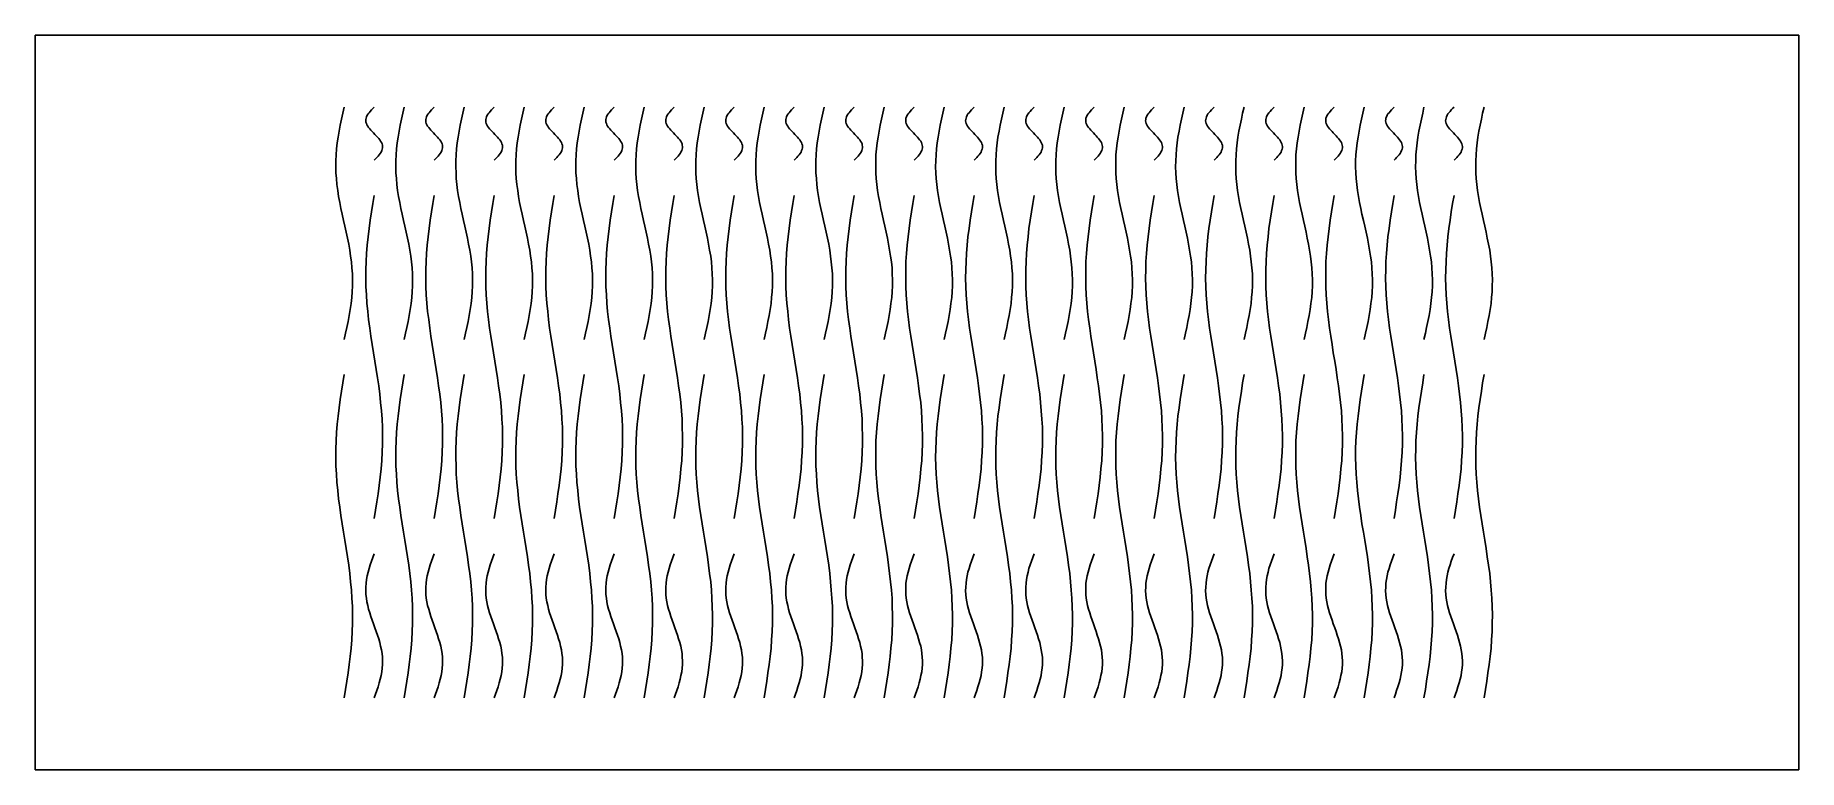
# Model space of a CAD drawing. Header units: millimetres. Extents: x 0 to 120, y 0 to 50.
import ezdxf

# ---------------------------------------------------------------- set-up
doc = ezdxf.new("R2010")
doc.units = ezdxf.units.MM
doc.layers.add('CUT', color=1, linetype='Continuous')

msp = doc.modelspace()

# ---------------------------------------------------------------- linework, layer by layer
at = {"layer": 'CUT'}
msp.add_lwpolyline([(120, 0), (120, 50), (0, 50), (0, 0), (120, 0)], close=True, dxfattribs=at)
for points in [[(21.02, 29.3), (21.11, 29.71), (21.2, 30.11), (21.29, 30.52), (21.36, 30.92), (21.43, 31.33), (21.49, 31.73), (21.54, 32.14), (21.57, 32.54), (21.59, 32.95), (21.59, 33.35), (21.58, 33.76), (21.55, 34.16), (21.52, 34.57), (21.46, 34.97), (21.4, 35.38), (21.33, 35.78), (21.24, 36.19), (21.16, 36.59), (21.07, 37), (20.97, 37.4), (20.88, 37.81), (20.8, 38.21), (20.72, 38.62), (20.64, 39.02), (20.58, 39.43), (20.53, 39.83), (20.49, 40.24), (20.46, 40.64), (20.45, 41.05), (20.45, 41.45), (20.47, 41.86), (20.5, 42.26), (20.55, 42.67), (20.61, 43.07), (20.68, 43.48), (20.75, 43.88), (20.84, 44.29), (20.93, 44.69), (21.02, 45.1)], [(23.06, 41.5), (23.15, 41.59), (23.24, 41.68), (23.33, 41.78), (23.41, 41.87), (23.47, 41.96), (23.53, 42.05), (23.58, 42.15), (23.61, 42.24), (23.63, 42.33), (23.63, 42.42), (23.62, 42.52), (23.6, 42.61), (23.56, 42.7), (23.5, 42.79), (23.44, 42.88), (23.37, 42.98), (23.29, 43.07), (23.2, 43.16), (23.11, 43.25), (23.02, 43.35), (22.93, 43.44), (22.84, 43.53), (22.76, 43.62), (22.68, 43.72), (22.62, 43.81), (22.57, 43.9), (22.53, 43.99), (22.5, 44.08), (22.49, 44.18), (22.49, 44.27), (22.51, 44.36), (22.55, 44.45), (22.59, 44.55), (22.65, 44.64), (22.72, 44.73), (22.8, 44.82), (22.88, 44.92), (22.97, 45.01), (23.06, 45.1)], [(25.1, 29.3), (25.19, 29.71), (25.28, 30.11), (25.37, 30.52), (25.45, 30.92), (25.52, 31.33), (25.57, 31.73), (25.62, 32.14), (25.65, 32.54), (25.67, 32.95), (25.67, 33.35), (25.66, 33.76), (25.64, 34.16), (25.6, 34.57), (25.55, 34.97), (25.48, 35.38), (25.41, 35.78), (25.33, 36.19), (25.24, 36.59), (25.15, 37), (25.06, 37.4), (24.97, 37.81), (24.88, 38.21), (24.8, 38.62), (24.72, 39.02), (24.66, 39.43), (24.61, 39.83), (24.57, 40.24), (24.54, 40.64), (24.53, 41.05), (24.54, 41.45), (24.55, 41.86), (24.59, 42.26), (24.63, 42.67), (24.69, 43.07), (24.76, 43.48), (24.84, 43.88), (24.92, 44.29), (25.01, 44.69), (25.1, 45.1)], [(27.14, 41.5), (27.24, 41.59), (27.33, 41.68), (27.41, 41.78), (27.49, 41.87), (27.56, 41.96), (27.61, 42.05), (27.66, 42.15), (27.69, 42.24), (27.71, 42.33), (27.72, 42.42), (27.7, 42.52), (27.68, 42.61), (27.64, 42.7), (27.59, 42.79), (27.52, 42.88), (27.45, 42.98), (27.37, 43.07), (27.28, 43.16), (27.19, 43.25), (27.1, 43.35), (27.01, 43.44), (26.92, 43.53), (26.84, 43.62), (26.77, 43.72), (26.7, 43.81), (26.65, 43.9), (26.61, 43.99), (26.58, 44.08), (26.57, 44.18), (26.58, 44.27), (26.6, 44.36), (26.63, 44.45), (26.67, 44.55), (26.73, 44.64), (26.8, 44.73), (26.88, 44.82), (26.96, 44.92), (27.05, 45.01), (27.14, 45.1)], [(29.19, 29.3), (29.28, 29.71), (29.37, 30.11), (29.45, 30.52), (29.53, 30.92), (29.6, 31.33), (29.66, 31.73), (29.7, 32.14), (29.73, 32.54), (29.75, 32.95), (29.76, 33.35), (29.75, 33.76), (29.72, 34.16), (29.68, 34.57), (29.63, 34.97), (29.56, 35.38), (29.49, 35.78), (29.41, 36.19), (29.32, 36.59), (29.23, 37), (29.14, 37.4), (29.05, 37.81), (28.96, 38.21), (28.88, 38.62), (28.81, 39.02), (28.74, 39.43), (28.69, 39.83), (28.65, 40.24), (28.63, 40.64), (28.61, 41.05), (28.62, 41.45), (28.64, 41.86), (28.67, 42.26), (28.72, 42.67), (28.77, 43.07), (28.84, 43.48), (28.92, 43.88), (29, 44.29), (29.09, 44.69), (29.19, 45.1)], [(31.23, 41.5), (31.32, 41.59), (31.41, 41.68), (31.49, 41.78), (31.57, 41.87), (31.64, 41.96), (31.7, 42.05), (31.74, 42.15), (31.78, 42.24), (31.79, 42.33), (31.8, 42.42), (31.79, 42.52), (31.76, 42.61), (31.72, 42.7), (31.67, 42.79), (31.61, 42.88), (31.53, 42.98), (31.45, 43.07), (31.36, 43.16), (31.27, 43.25), (31.18, 43.35), (31.09, 43.44), (31, 43.53), (30.92, 43.62), (30.85, 43.72), (30.78, 43.81), (30.73, 43.9), (30.69, 43.99), (30.67, 44.08), (30.66, 44.18), (30.66, 44.27), (30.68, 44.36), (30.71, 44.45), (30.76, 44.55), (30.81, 44.64), (30.88, 44.73), (30.96, 44.82), (31.05, 44.92), (31.13, 45.01), (31.23, 45.1)], [(33.27, 29.3), (33.36, 29.71), (33.45, 30.11), (33.53, 30.52), (33.61, 30.92), (33.68, 31.33), (33.74, 31.73), (33.78, 32.14), (33.82, 32.54), (33.84, 32.95), (33.84, 33.35), (33.83, 33.76), (33.8, 34.16), (33.76, 34.57), (33.71, 34.97), (33.65, 35.38), (33.57, 35.78), (33.49, 36.19), (33.4, 36.59), (33.31, 37), (33.22, 37.4), (33.13, 37.81), (33.04, 38.21), (32.96, 38.62), (32.89, 39.02), (32.83, 39.43), (32.77, 39.83), (32.73, 40.24), (32.71, 40.64), (32.7, 41.05), (32.7, 41.45), (32.72, 41.86), (32.75, 42.26), (32.8, 42.67), (32.86, 43.07), (32.92, 43.48), (33, 43.88), (33.09, 44.29), (33.18, 44.69), (33.27, 45.1)], [(35.31, 41.5), (35.4, 41.59), (35.49, 41.68), (35.57, 41.78), (35.65, 41.87), (35.72, 41.96), (35.78, 42.05), (35.83, 42.15), (35.86, 42.24), (35.88, 42.33), (35.88, 42.42), (35.87, 42.52), (35.84, 42.61), (35.8, 42.7), (35.75, 42.79), (35.69, 42.88), (35.61, 42.98), (35.53, 43.07), (35.45, 43.16), (35.35, 43.25), (35.26, 43.35), (35.17, 43.44), (35.08, 43.53), (35, 43.62), (34.93, 43.72), (34.87, 43.81), (34.81, 43.9), (34.77, 43.99), (34.75, 44.08), (34.74, 44.18), (34.74, 44.27), (34.76, 44.36), (34.79, 44.45), (34.84, 44.55), (34.9, 44.64), (34.97, 44.73), (35.04, 44.82), (35.13, 44.92), (35.22, 45.01), (35.31, 45.1)], [(37.35, 29.3), (37.44, 29.71), (37.53, 30.11), (37.62, 30.52), (37.69, 30.92), (37.76, 31.33), (37.82, 31.73), (37.87, 32.14), (37.9, 32.54), (37.92, 32.95), (37.92, 33.35), (37.91, 33.76), (37.88, 34.16), (37.85, 34.57), (37.79, 34.97), (37.73, 35.38), (37.66, 35.78), (37.57, 36.19), (37.49, 36.59), (37.4, 37), (37.3, 37.4), (37.21, 37.81), (37.13, 38.21), (37.04, 38.62), (36.97, 39.02), (36.91, 39.43), (36.86, 39.83), (36.82, 40.24), (36.79, 40.64), (36.78, 41.05), (36.78, 41.45), (36.8, 41.86), (36.83, 42.26), (36.88, 42.67), (36.94, 43.07), (37.01, 43.48), (37.08, 43.88), (37.17, 44.29), (37.26, 44.69), (37.35, 45.1)], [(39.39, 41.5), (39.48, 41.59), (39.57, 41.68), (39.66, 41.78), (39.73, 41.87), (39.8, 41.96), (39.86, 42.05), (39.91, 42.15), (39.94, 42.24), (39.96, 42.33), (39.96, 42.42), (39.95, 42.52), (39.93, 42.61), (39.89, 42.7), (39.83, 42.79), (39.77, 42.88), (39.7, 42.98), (39.62, 43.07), (39.53, 43.16), (39.44, 43.25), (39.35, 43.35), (39.25, 43.44), (39.17, 43.53), (39.09, 43.62), (39.01, 43.72), (38.95, 43.81), (38.9, 43.9), (38.86, 43.99), (38.83, 44.08), (38.82, 44.18), (38.82, 44.27), (38.84, 44.36), (38.88, 44.45), (38.92, 44.55), (38.98, 44.64), (39.05, 44.73), (39.13, 44.82), (39.21, 44.92), (39.3, 45.01), (39.39, 45.1)], [(41.43, 29.3), (41.52, 29.71), (41.61, 30.11), (41.7, 30.52), (41.78, 30.92), (41.84, 31.33), (41.9, 31.73), (41.95, 32.14), (41.98, 32.54), (42, 32.95), (42, 33.35), (41.99, 33.76), (41.97, 34.16), (41.93, 34.57), (41.88, 34.97), (41.81, 35.38), (41.74, 35.78), (41.66, 36.19), (41.57, 36.59), (41.48, 37), (41.39, 37.4), (41.3, 37.81), (41.21, 38.21), (41.13, 38.62), (41.05, 39.02), (40.99, 39.43), (40.94, 39.83), (40.9, 40.24), (40.87, 40.64), (40.86, 41.05), (40.87, 41.45), (40.88, 41.86), (40.92, 42.26), (40.96, 42.67), (41.02, 43.07), (41.09, 43.48), (41.17, 43.88), (41.25, 44.29), (41.34, 44.69), (41.43, 45.1)], [(43.47, 41.5), (43.57, 41.59), (43.65, 41.68), (43.74, 41.78), (43.82, 41.87), (43.89, 41.96), (43.94, 42.05), (43.99, 42.15), (44.02, 42.24), (44.04, 42.33), (44.04, 42.42), (44.03, 42.52), (44.01, 42.61), (43.97, 42.7), (43.92, 42.79), (43.85, 42.88), (43.78, 42.98), (43.7, 43.07), (43.61, 43.16), (43.52, 43.25), (43.43, 43.35), (43.34, 43.44), (43.25, 43.53), (43.17, 43.62), (43.09, 43.72), (43.03, 43.81), (42.98, 43.9), (42.94, 43.99), (42.91, 44.08), (42.9, 44.18), (42.91, 44.27), (42.92, 44.36), (42.96, 44.45), (43, 44.55), (43.06, 44.64), (43.13, 44.73), (43.21, 44.82), (43.29, 44.92), (43.38, 45.01), (43.47, 45.1)], [(45.52, 29.3), (45.61, 29.71), (45.7, 30.11), (45.78, 30.52), (45.86, 30.92), (45.93, 31.33), (45.99, 31.73), (46.03, 32.14), (46.06, 32.54), (46.08, 32.95), (46.09, 33.35), (46.07, 33.76), (46.05, 34.16), (46.01, 34.57), (45.96, 34.97), (45.89, 35.38), (45.82, 35.78), (45.74, 36.19), (45.65, 36.59), (45.56, 37), (45.47, 37.4), (45.38, 37.81), (45.29, 38.21), (45.21, 38.62), (45.14, 39.02), (45.07, 39.43), (45.02, 39.83), (44.98, 40.24), (44.96, 40.64), (44.94, 41.05), (44.95, 41.45), (44.97, 41.86), (45, 42.26), (45.04, 42.67), (45.1, 43.07), (45.17, 43.48), (45.25, 43.88), (45.33, 44.29), (45.42, 44.69), (45.52, 45.1)], [(47.56, 41.5), (47.65, 41.59), (47.74, 41.68), (47.82, 41.78), (47.9, 41.87), (47.97, 41.96), (48.03, 42.05), (48.07, 42.15), (48.11, 42.24), (48.12, 42.33), (48.13, 42.42), (48.12, 42.52), (48.09, 42.61), (48.05, 42.7), (48, 42.79), (47.94, 42.88), (47.86, 42.98), (47.78, 43.07), (47.69, 43.16), (47.6, 43.25), (47.51, 43.35), (47.42, 43.44), (47.33, 43.53), (47.25, 43.62), (47.18, 43.72), (47.11, 43.81), (47.06, 43.9), (47.02, 43.99), (47, 44.08), (46.99, 44.18), (46.99, 44.27), (47.01, 44.36), (47.04, 44.45), (47.09, 44.55), (47.14, 44.64), (47.21, 44.73), (47.29, 44.82), (47.38, 44.92), (47.46, 45.01), (47.56, 45.1)], [(49.6, 29.3), (49.69, 29.71), (49.78, 30.11), (49.86, 30.52), (49.94, 30.92), (50.01, 31.33), (50.07, 31.73), (50.11, 32.14), (50.15, 32.54), (50.16, 32.95), (50.17, 33.35), (50.16, 33.76), (50.13, 34.16), (50.09, 34.57), (50.04, 34.97), (49.98, 35.38), (49.9, 35.78), (49.82, 36.19), (49.73, 36.59), (49.64, 37), (49.55, 37.4), (49.46, 37.81), (49.37, 38.21), (49.29, 38.62), (49.22, 39.02), (49.15, 39.43), (49.1, 39.83), (49.06, 40.24), (49.04, 40.64), (49.03, 41.05), (49.03, 41.45), (49.05, 41.86), (49.08, 42.26), (49.13, 42.67), (49.19, 43.07), (49.25, 43.48), (49.33, 43.88), (49.42, 44.29), (49.51, 44.69), (49.6, 45.1)], [(51.64, 41.5), (51.73, 41.59), (51.82, 41.68), (51.9, 41.78), (51.98, 41.87), (52.05, 41.96), (52.11, 42.05), (52.15, 42.15), (52.19, 42.24), (52.21, 42.33), (52.21, 42.42), (52.2, 42.52), (52.17, 42.61), (52.13, 42.7), (52.08, 42.79), (52.02, 42.88), (51.94, 42.98), (51.86, 43.07), (51.78, 43.16), (51.68, 43.25), (51.59, 43.35), (51.5, 43.44), (51.41, 43.53), (51.33, 43.62), (51.26, 43.72), (51.2, 43.81), (51.14, 43.9), (51.1, 43.99), (51.08, 44.08), (51.07, 44.18), (51.07, 44.27), (51.09, 44.36), (51.12, 44.45), (51.17, 44.55), (51.23, 44.64), (51.3, 44.73), (51.37, 44.82), (51.46, 44.92), (51.55, 45.01), (51.64, 45.1)], [(53.68, 29.3), (53.77, 29.71), (53.86, 30.11), (53.95, 30.52), (54.02, 30.92), (54.09, 31.33), (54.15, 31.73), (54.2, 32.14), (54.23, 32.54), (54.25, 32.95), (54.25, 33.35), (54.24, 33.76), (54.21, 34.16), (54.17, 34.57), (54.12, 34.97), (54.06, 35.38), (53.99, 35.78), (53.9, 36.19), (53.82, 36.59), (53.73, 37), (53.63, 37.4), (53.54, 37.81), (53.46, 38.21), (53.37, 38.62), (53.3, 39.02), (53.24, 39.43), (53.18, 39.83), (53.15, 40.24), (53.12, 40.64), (53.11, 41.05), (53.11, 41.45), (53.13, 41.86), (53.16, 42.26), (53.21, 42.67), (53.27, 43.07), (53.34, 43.48), (53.41, 43.88), (53.5, 44.29), (53.59, 44.69), (53.68, 45.1)], [(55.72, 41.5), (55.81, 41.59), (55.9, 41.68), (55.99, 41.78), (56.06, 41.87), (56.13, 41.96), (56.19, 42.05), (56.24, 42.15), (56.27, 42.24), (56.29, 42.33), (56.29, 42.42), (56.28, 42.52), (56.26, 42.61), (56.22, 42.7), (56.16, 42.79), (56.1, 42.88), (56.03, 42.98), (55.95, 43.07), (55.86, 43.16), (55.77, 43.25), (55.68, 43.35), (55.58, 43.44), (55.5, 43.53), (55.42, 43.62), (55.34, 43.72), (55.28, 43.81), (55.23, 43.9), (55.19, 43.99), (55.16, 44.08), (55.15, 44.18), (55.15, 44.27), (55.17, 44.36), (55.2, 44.45), (55.25, 44.55), (55.31, 44.64), (55.38, 44.73), (55.46, 44.82), (55.54, 44.92), (55.63, 45.01), (55.72, 45.1)], [(57.76, 29.3), (57.85, 29.71), (57.94, 30.11), (58.03, 30.52), (58.11, 30.92), (58.17, 31.33), (58.23, 31.73), (58.28, 32.14), (58.31, 32.54), (58.33, 32.95), (58.33, 33.35), (58.32, 33.76), (58.3, 34.16), (58.26, 34.57), (58.2, 34.97), (58.14, 35.38), (58.07, 35.78), (57.99, 36.19), (57.9, 36.59), (57.81, 37), (57.72, 37.4), (57.63, 37.81), (57.54, 38.21), (57.46, 38.62), (57.38, 39.02), (57.32, 39.43), (57.27, 39.83), (57.23, 40.24), (57.2, 40.64), (57.19, 41.05), (57.19, 41.45), (57.21, 41.86), (57.25, 42.26), (57.29, 42.67), (57.35, 43.07), (57.42, 43.48), (57.5, 43.88), (57.58, 44.29), (57.67, 44.69), (57.76, 45.1)], [(59.8, 41.5), (59.9, 41.59), (59.98, 41.68), (60.07, 41.78), (60.15, 41.87), (60.22, 41.96), (60.27, 42.05), (60.32, 42.15), (60.35, 42.24), (60.37, 42.33), (60.37, 42.42), (60.36, 42.52), (60.34, 42.61), (60.3, 42.7), (60.25, 42.79), (60.18, 42.88), (60.11, 42.98), (60.03, 43.07), (59.94, 43.16), (59.85, 43.25), (59.76, 43.35), (59.67, 43.44), (59.58, 43.53), (59.5, 43.62), (59.42, 43.72), (59.36, 43.81), (59.31, 43.9), (59.27, 43.99), (59.24, 44.08), (59.23, 44.18), (59.24, 44.27), (59.25, 44.36), (59.29, 44.45), (59.33, 44.55), (59.39, 44.64), (59.46, 44.73), (59.54, 44.82), (59.62, 44.92), (59.71, 45.01), (59.8, 45.1)], [(61.84, 29.3), (61.94, 29.71), (62.03, 30.11), (62.11, 30.52), (62.19, 30.92), (62.26, 31.33), (62.31, 31.73), (62.36, 32.14), (62.39, 32.54), (62.41, 32.95), (62.42, 33.35), (62.4, 33.76), (62.38, 34.16), (62.34, 34.57), (62.29, 34.97), (62.22, 35.38), (62.15, 35.78), (62.07, 36.19), (61.98, 36.59), (61.89, 37), (61.8, 37.4), (61.71, 37.81), (61.62, 38.21), (61.54, 38.62), (61.47, 39.02), (61.4, 39.43), (61.35, 39.83), (61.31, 40.24), (61.28, 40.64), (61.27, 41.05), (61.28, 41.45), (61.3, 41.86), (61.33, 42.26), (61.37, 42.67), (61.43, 43.07), (61.5, 43.48), (61.58, 43.88), (61.66, 44.29), (61.75, 44.69), (61.84, 45.1)], [(63.89, 41.5), (63.98, 41.59), (64.07, 41.68), (64.15, 41.78), (64.23, 41.87), (64.3, 41.96), (64.36, 42.05), (64.4, 42.15), (64.43, 42.24), (64.45, 42.33), (64.46, 42.42), (64.45, 42.52), (64.42, 42.61), (64.38, 42.7), (64.33, 42.79), (64.26, 42.88), (64.19, 42.98), (64.11, 43.07), (64.02, 43.16), (63.93, 43.25), (63.84, 43.35), (63.75, 43.44), (63.66, 43.53), (63.58, 43.62), (63.51, 43.72), (63.44, 43.81), (63.39, 43.9), (63.35, 43.99), (63.33, 44.08), (63.31, 44.18), (63.32, 44.27), (63.34, 44.36), (63.37, 44.45), (63.42, 44.55), (63.47, 44.64), (63.54, 44.73), (63.62, 44.82), (63.7, 44.92), (63.79, 45.01), (63.89, 45.1)], [(65.93, 29.3), (66.02, 29.71), (66.11, 30.11), (66.19, 30.52), (66.27, 30.92), (66.34, 31.33), (66.4, 31.73), (66.44, 32.14), (66.48, 32.54), (66.49, 32.95), (66.5, 33.35), (66.49, 33.76), (66.46, 34.16), (66.42, 34.57), (66.37, 34.97), (66.31, 35.38), (66.23, 35.78), (66.15, 36.19), (66.06, 36.59), (65.97, 37), (65.88, 37.4), (65.79, 37.81), (65.7, 38.21), (65.62, 38.62), (65.55, 39.02), (65.48, 39.43), (65.43, 39.83), (65.39, 40.24), (65.37, 40.64), (65.36, 41.05), (65.36, 41.45), (65.38, 41.86), (65.41, 42.26), (65.46, 42.67), (65.51, 43.07), (65.58, 43.48), (65.66, 43.88), (65.75, 44.29), (65.84, 44.69), (65.93, 45.1)], [(67.97, 41.5), (68.06, 41.59), (68.15, 41.68), (68.23, 41.78), (68.31, 41.87), (68.38, 41.96), (68.44, 42.05), (68.48, 42.15), (68.52, 42.24), (68.54, 42.33), (68.54, 42.42), (68.53, 42.52), (68.5, 42.61), (68.46, 42.7), (68.41, 42.79), (68.35, 42.88), (68.27, 42.98), (68.19, 43.07), (68.1, 43.16), (68.01, 43.25), (67.92, 43.35), (67.83, 43.44), (67.74, 43.53), (67.66, 43.62), (67.59, 43.72), (67.53, 43.81), (67.47, 43.9), (67.43, 43.99), (67.41, 44.08), (67.4, 44.18), (67.4, 44.27), (67.42, 44.36), (67.45, 44.45), (67.5, 44.55), (67.56, 44.64), (67.62, 44.73), (67.7, 44.82), (67.79, 44.92), (67.88, 45.01), (67.97, 45.1)], [(70.01, 29.3), (70.1, 29.71), (70.19, 30.11), (70.28, 30.52), (70.35, 30.92), (70.42, 31.33), (70.48, 31.73), (70.53, 32.14), (70.56, 32.54), (70.58, 32.95), (70.58, 33.35), (70.57, 33.76), (70.54, 34.16), (70.5, 34.57), (70.45, 34.97), (70.39, 35.38), (70.31, 35.78), (70.23, 36.19), (70.15, 36.59), (70.06, 37), (69.96, 37.4), (69.87, 37.81), (69.79, 38.21), (69.7, 38.62), (69.63, 39.02), (69.57, 39.43), (69.51, 39.83), (69.48, 40.24), (69.45, 40.64), (69.44, 41.05), (69.44, 41.45), (69.46, 41.86), (69.49, 42.26), (69.54, 42.67), (69.6, 43.07), (69.67, 43.48), (69.74, 43.88), (69.83, 44.29), (69.92, 44.69), (70.01, 45.1)], [(72.05, 41.5), (72.14, 41.59), (72.23, 41.68), (72.32, 41.78), (72.39, 41.87), (72.46, 41.96), (72.52, 42.05), (72.57, 42.15), (72.6, 42.24), (72.62, 42.33), (72.62, 42.42), (72.61, 42.52), (72.58, 42.61), (72.55, 42.7), (72.49, 42.79), (72.43, 42.88), (72.36, 42.98), (72.27, 43.07), (72.19, 43.16), (72.1, 43.25), (72, 43.35), (71.91, 43.44), (71.83, 43.53), (71.75, 43.62), (71.67, 43.72), (71.61, 43.81), (71.56, 43.9), (71.52, 43.99), (71.49, 44.08), (71.48, 44.18), (71.48, 44.27), (71.5, 44.36), (71.53, 44.45), (71.58, 44.55), (71.64, 44.64), (71.71, 44.73), (71.78, 44.82), (71.87, 44.92), (71.96, 45.01), (72.05, 45.1)], [(74.09, 29.3), (74.18, 29.71), (74.27, 30.11), (74.36, 30.52), (74.44, 30.92), (74.5, 31.33), (74.56, 31.73), (74.61, 32.14), (74.64, 32.54), (74.66, 32.95), (74.66, 33.35), (74.65, 33.76), (74.63, 34.16), (74.59, 34.57), (74.53, 34.97), (74.47, 35.38), (74.4, 35.78), (74.32, 36.19), (74.23, 36.59), (74.14, 37), (74.05, 37.4), (73.96, 37.81), (73.87, 38.21), (73.79, 38.62), (73.71, 39.02), (73.65, 39.43), (73.6, 39.83), (73.56, 40.24), (73.53, 40.64), (73.52, 41.05), (73.52, 41.45), (73.54, 41.86), (73.58, 42.26), (73.62, 42.67), (73.68, 43.07), (73.75, 43.48), (73.83, 43.88), (73.91, 44.29), (74, 44.69), (74.09, 45.1)], [(76.13, 41.5), (76.22, 41.59), (76.31, 41.68), (76.4, 41.78), (76.48, 41.87), (76.55, 41.96), (76.6, 42.05), (76.65, 42.15), (76.68, 42.24), (76.7, 42.33), (76.7, 42.42), (76.69, 42.52), (76.67, 42.61), (76.63, 42.7), (76.58, 42.79), (76.51, 42.88), (76.44, 42.98), (76.36, 43.07), (76.27, 43.16), (76.18, 43.25), (76.09, 43.35), (76, 43.44), (75.91, 43.53), (75.83, 43.62), (75.75, 43.72), (75.69, 43.81), (75.64, 43.9), (75.6, 43.99), (75.57, 44.08), (75.56, 44.18), (75.57, 44.27), (75.58, 44.36), (75.62, 44.45), (75.66, 44.55), (75.72, 44.64), (75.79, 44.73), (75.87, 44.82), (75.95, 44.92), (76.04, 45.01), (76.13, 45.1)], [(78.17, 29.3), (78.27, 29.71), (78.36, 30.11), (78.44, 30.52), (78.52, 30.92), (78.59, 31.33), (78.64, 31.73), (78.69, 32.14), (78.72, 32.54), (78.74, 32.95), (78.75, 33.35), (78.73, 33.76), (78.71, 34.16), (78.67, 34.57), (78.62, 34.97), (78.55, 35.38), (78.48, 35.78), (78.4, 36.19), (78.31, 36.59), (78.22, 37), (78.13, 37.4), (78.04, 37.81), (77.95, 38.21), (77.87, 38.62), (77.8, 39.02), (77.73, 39.43), (77.68, 39.83), (77.64, 40.24), (77.61, 40.64), (77.6, 41.05), (77.61, 41.45), (77.63, 41.86), (77.66, 42.26), (77.7, 42.67), (77.76, 43.07), (77.83, 43.48), (77.91, 43.88), (77.99, 44.29), (78.08, 44.69), (78.17, 45.1)], [(80.22, 41.5), (80.31, 41.59), (80.4, 41.68), (80.48, 41.78), (80.56, 41.87), (80.63, 41.96), (80.69, 42.05), (80.73, 42.15), (80.76, 42.24), (80.78, 42.33), (80.79, 42.42), (80.78, 42.52), (80.75, 42.61), (80.71, 42.7), (80.66, 42.79), (80.59, 42.88), (80.52, 42.98), (80.44, 43.07), (80.35, 43.16), (80.26, 43.25), (80.17, 43.35), (80.08, 43.44), (79.99, 43.53), (79.91, 43.62), (79.84, 43.72), (79.77, 43.81), (79.72, 43.9), (79.68, 43.99), (79.66, 44.08), (79.64, 44.18), (79.65, 44.27), (79.67, 44.36), (79.7, 44.45), (79.75, 44.55), (79.8, 44.64), (79.87, 44.73), (79.95, 44.82), (80.03, 44.92), (80.12, 45.01), (80.22, 45.1)], [(82.26, 29.3), (82.35, 29.71), (82.44, 30.11), (82.52, 30.52), (82.6, 30.92), (82.67, 31.33), (82.73, 31.73), (82.77, 32.14), (82.81, 32.54), (82.82, 32.95), (82.83, 33.35), (82.82, 33.76), (82.79, 34.16), (82.75, 34.57), (82.7, 34.97), (82.64, 35.38), (82.56, 35.78), (82.48, 36.19), (82.39, 36.59), (82.3, 37), (82.21, 37.4), (82.12, 37.81), (82.03, 38.21), (81.95, 38.62), (81.88, 39.02), (81.81, 39.43), (81.76, 39.83), (81.72, 40.24), (81.7, 40.64), (81.69, 41.05), (81.69, 41.45), (81.71, 41.86), (81.74, 42.26), (81.79, 42.67), (81.84, 43.07), (81.91, 43.48), (81.99, 43.88), (82.08, 44.29), (82.16, 44.69), (82.26, 45.1)], [(84.3, 41.5), (84.39, 41.59), (84.48, 41.68), (84.56, 41.78), (84.64, 41.87), (84.71, 41.96), (84.77, 42.05), (84.81, 42.15), (84.85, 42.24), (84.87, 42.33), (84.87, 42.42), (84.86, 42.52), (84.83, 42.61), (84.79, 42.7), (84.74, 42.79), (84.68, 42.88), (84.6, 42.98), (84.52, 43.07), (84.43, 43.16), (84.34, 43.25), (84.25, 43.35), (84.16, 43.44), (84.07, 43.53), (83.99, 43.62), (83.92, 43.72), (83.86, 43.81), (83.8, 43.9), (83.76, 43.99), (83.74, 44.08), (83.73, 44.18), (83.73, 44.27), (83.75, 44.36), (83.78, 44.45), (83.83, 44.55), (83.89, 44.64), (83.95, 44.73), (84.03, 44.82), (84.12, 44.92), (84.21, 45.01), (84.3, 45.1)], [(86.34, 29.3), (86.43, 29.71), (86.52, 30.11), (86.6, 30.52), (86.68, 30.92), (86.75, 31.33), (86.81, 31.73), (86.86, 32.14), (86.89, 32.54), (86.91, 32.95), (86.91, 33.35), (86.9, 33.76), (86.87, 34.16), (86.83, 34.57), (86.78, 34.97), (86.72, 35.38), (86.64, 35.78), (86.56, 36.19), (86.48, 36.59), (86.38, 37), (86.29, 37.4), (86.2, 37.81), (86.11, 38.21), (86.03, 38.62), (85.96, 39.02), (85.9, 39.43), (85.84, 39.83), (85.8, 40.24), (85.78, 40.64), (85.77, 41.05), (85.77, 41.45), (85.79, 41.86), (85.82, 42.26), (85.87, 42.67), (85.93, 43.07), (86, 43.48), (86.07, 43.88), (86.16, 44.29), (86.25, 44.69), (86.34, 45.1)], [(88.38, 41.5), (88.47, 41.59), (88.56, 41.68), (88.65, 41.78), (88.72, 41.87), (88.79, 41.96), (88.85, 42.05), (88.9, 42.15), (88.93, 42.24), (88.95, 42.33), (88.95, 42.42), (88.94, 42.52), (88.91, 42.61), (88.88, 42.7), (88.82, 42.79), (88.76, 42.88), (88.69, 42.98), (88.6, 43.07), (88.52, 43.16), (88.43, 43.25), (88.33, 43.35), (88.24, 43.44), (88.16, 43.53), (88.07, 43.62), (88, 43.72), (87.94, 43.81), (87.89, 43.9), (87.85, 43.99), (87.82, 44.08), (87.81, 44.18), (87.81, 44.27), (87.83, 44.36), (87.86, 44.45), (87.91, 44.55), (87.97, 44.64), (88.04, 44.73), (88.11, 44.82), (88.2, 44.92), (88.29, 45.01), (88.38, 45.1)], [(90.42, 29.3), (90.51, 29.71), (90.6, 30.11), (90.69, 30.52), (90.76, 30.92), (90.83, 31.33), (90.89, 31.73), (90.94, 32.14), (90.97, 32.54), (90.99, 32.95), (90.99, 33.35), (90.98, 33.76), (90.96, 34.16), (90.92, 34.57), (90.86, 34.97), (90.8, 35.38), (90.73, 35.78), (90.65, 36.19), (90.56, 36.59), (90.47, 37), (90.38, 37.4), (90.28, 37.81), (90.2, 38.21), (90.12, 38.62), (90.04, 39.02), (89.98, 39.43), (89.93, 39.83), (89.89, 40.24), (89.86, 40.64), (89.85, 41.05), (89.85, 41.45), (89.87, 41.86), (89.91, 42.26), (89.95, 42.67), (90.01, 43.07), (90.08, 43.48), (90.16, 43.88), (90.24, 44.29), (90.33, 44.69), (90.42, 45.1)], [(92.46, 41.5), (92.55, 41.59), (92.64, 41.68), (92.73, 41.78), (92.81, 41.87), (92.87, 41.96), (92.93, 42.05), (92.98, 42.15), (93.01, 42.24), (93.03, 42.33), (93.03, 42.42), (93.02, 42.52), (93, 42.61), (92.96, 42.7), (92.91, 42.79), (92.84, 42.88), (92.77, 42.98), (92.69, 43.07), (92.6, 43.16), (92.51, 43.25), (92.42, 43.35), (92.33, 43.44), (92.24, 43.53), (92.16, 43.62), (92.08, 43.72), (92.02, 43.81), (91.97, 43.9), (91.93, 43.99), (91.9, 44.08), (91.89, 44.18), (91.9, 44.27), (91.91, 44.36), (91.95, 44.45), (91.99, 44.55), (92.05, 44.64), (92.12, 44.73), (92.2, 44.82), (92.28, 44.92), (92.37, 45.01), (92.46, 45.1)], [(94.5, 29.3), (94.6, 29.71), (94.68, 30.11), (94.77, 30.52), (94.85, 30.92), (94.92, 31.33), (94.97, 31.73), (95.02, 32.14), (95.05, 32.54), (95.07, 32.95), (95.07, 33.35), (95.06, 33.76), (95.04, 34.16), (95, 34.57), (94.95, 34.97), (94.88, 35.38), (94.81, 35.78), (94.73, 36.19), (94.64, 36.59), (94.55, 37), (94.46, 37.4), (94.37, 37.81), (94.28, 38.21), (94.2, 38.62), (94.12, 39.02), (94.06, 39.43), (94.01, 39.83), (93.97, 40.24), (93.94, 40.64), (93.93, 41.05), (93.94, 41.45), (93.95, 41.86), (93.99, 42.26), (94.03, 42.67), (94.09, 43.07), (94.16, 43.48), (94.24, 43.88), (94.32, 44.29), (94.41, 44.69), (94.5, 45.1)], [(96.55, 41.5), (96.64, 41.59), (96.73, 41.68), (96.81, 41.78), (96.89, 41.87), (96.96, 41.96), (97.02, 42.05), (97.06, 42.15), (97.09, 42.24), (97.11, 42.33), (97.12, 42.42), (97.1, 42.52), (97.08, 42.61), (97.04, 42.7), (96.99, 42.79), (96.92, 42.88), (96.85, 42.98), (96.77, 43.07), (96.68, 43.16), (96.59, 43.25), (96.5, 43.35), (96.41, 43.44), (96.32, 43.53), (96.24, 43.62), (96.17, 43.72), (96.1, 43.81), (96.05, 43.9), (96.01, 43.99), (95.99, 44.08), (95.97, 44.18), (95.98, 44.27), (96, 44.36), (96.03, 44.45), (96.07, 44.55), (96.13, 44.64), (96.2, 44.73), (96.28, 44.82), (96.36, 44.92), (96.45, 45.01), (96.55, 45.1)], [(98.59, 29.3), (98.68, 29.71), (98.77, 30.11), (98.85, 30.52), (98.93, 30.92), (99, 31.33), (99.06, 31.73), (99.1, 32.14), (99.14, 32.54), (99.15, 32.95), (99.16, 33.35), (99.15, 33.76), (99.12, 34.16), (99.08, 34.57), (99.03, 34.97), (98.97, 35.38), (98.89, 35.78), (98.81, 36.19), (98.72, 36.59), (98.63, 37), (98.54, 37.4), (98.45, 37.81), (98.36, 38.21), (98.28, 38.62), (98.21, 39.02), (98.14, 39.43), (98.09, 39.83), (98.05, 40.24), (98.03, 40.64), (98.02, 41.05), (98.02, 41.45), (98.04, 41.86), (98.07, 42.26), (98.12, 42.67), (98.17, 43.07), (98.24, 43.48), (98.32, 43.88), (98.41, 44.29), (98.49, 44.69), (98.59, 45.1)], [(23.06, 17.1), (23.15, 17.66), (23.24, 18.23), (23.33, 18.79), (23.41, 19.36), (23.47, 19.92), (23.53, 20.48), (23.58, 21.05), (23.61, 21.61), (23.63, 22.18), (23.63, 22.74), (23.62, 23.31), (23.6, 23.87), (23.56, 24.43), (23.5, 25), (23.44, 25.56), (23.37, 26.13), (23.29, 26.69), (23.2, 27.25), (23.11, 27.82), (23.02, 28.38), (22.93, 28.95), (22.84, 29.51), (22.76, 30.07), (22.68, 30.64), (22.62, 31.2), (22.57, 31.77), (22.53, 32.33), (22.5, 32.89), (22.49, 33.46), (22.49, 34.02), (22.51, 34.59), (22.55, 35.15), (22.59, 35.72), (22.65, 36.28), (22.72, 36.84), (22.8, 37.41), (22.88, 37.97), (22.97, 38.54), (23.06, 39.1)], [(27.14, 17.1), (27.24, 17.66), (27.33, 18.23), (27.41, 18.79), (27.49, 19.36), (27.56, 19.92), (27.61, 20.48), (27.66, 21.05), (27.69, 21.61), (27.71, 22.18), (27.72, 22.74), (27.7, 23.31), (27.68, 23.87), (27.64, 24.43), (27.59, 25), (27.52, 25.56), (27.45, 26.13), (27.37, 26.69), (27.28, 27.25), (27.19, 27.82), (27.1, 28.38), (27.01, 28.95), (26.92, 29.51), (26.84, 30.07), (26.77, 30.64), (26.7, 31.2), (26.65, 31.77), (26.61, 32.33), (26.58, 32.89), (26.57, 33.46), (26.58, 34.02), (26.6, 34.59), (26.63, 35.15), (26.67, 35.72), (26.73, 36.28), (26.8, 36.84), (26.88, 37.41), (26.96, 37.97), (27.05, 38.54), (27.14, 39.1)], [(31.23, 17.1), (31.32, 17.66), (31.41, 18.23), (31.49, 18.79), (31.57, 19.36), (31.64, 19.92), (31.7, 20.48), (31.74, 21.05), (31.78, 21.61), (31.79, 22.18), (31.8, 22.74), (31.79, 23.31), (31.76, 23.87), (31.72, 24.43), (31.67, 25), (31.61, 25.56), (31.53, 26.13), (31.45, 26.69), (31.36, 27.25), (31.27, 27.82), (31.18, 28.38), (31.09, 28.95), (31, 29.51), (30.92, 30.07), (30.85, 30.64), (30.78, 31.2), (30.73, 31.77), (30.69, 32.33), (30.67, 32.89), (30.66, 33.46), (30.66, 34.02), (30.68, 34.59), (30.71, 35.15), (30.76, 35.72), (30.81, 36.28), (30.88, 36.84), (30.96, 37.41), (31.05, 37.97), (31.13, 38.54), (31.23, 39.1)], [(35.31, 17.1), (35.4, 17.66), (35.49, 18.23), (35.57, 18.79), (35.65, 19.36), (35.72, 19.92), (35.78, 20.48), (35.83, 21.05), (35.86, 21.61), (35.88, 22.18), (35.88, 22.74), (35.87, 23.31), (35.84, 23.87), (35.8, 24.43), (35.75, 25), (35.69, 25.56), (35.61, 26.13), (35.53, 26.69), (35.45, 27.25), (35.35, 27.82), (35.26, 28.38), (35.17, 28.95), (35.08, 29.51), (35, 30.07), (34.93, 30.64), (34.87, 31.2), (34.81, 31.77), (34.77, 32.33), (34.75, 32.89), (34.74, 33.46), (34.74, 34.02), (34.76, 34.59), (34.79, 35.15), (34.84, 35.72), (34.9, 36.28), (34.97, 36.84), (35.04, 37.41), (35.13, 37.97), (35.22, 38.54), (35.31, 39.1)], [(39.39, 17.1), (39.48, 17.66), (39.57, 18.23), (39.66, 18.79), (39.73, 19.36), (39.8, 19.92), (39.86, 20.48), (39.91, 21.05), (39.94, 21.61), (39.96, 22.18), (39.96, 22.74), (39.95, 23.31), (39.93, 23.87), (39.89, 24.43), (39.83, 25), (39.77, 25.56), (39.7, 26.13), (39.62, 26.69), (39.53, 27.25), (39.44, 27.82), (39.35, 28.38), (39.25, 28.95), (39.17, 29.51), (39.09, 30.07), (39.01, 30.64), (38.95, 31.2), (38.9, 31.77), (38.86, 32.33), (38.83, 32.89), (38.82, 33.46), (38.82, 34.02), (38.84, 34.59), (38.88, 35.15), (38.92, 35.72), (38.98, 36.28), (39.05, 36.84), (39.13, 37.41), (39.21, 37.97), (39.3, 38.54), (39.39, 39.1)], [(43.47, 17.1), (43.57, 17.66), (43.65, 18.23), (43.74, 18.79), (43.82, 19.36), (43.89, 19.92), (43.94, 20.48), (43.99, 21.05), (44.02, 21.61), (44.04, 22.18), (44.04, 22.74), (44.03, 23.31), (44.01, 23.87), (43.97, 24.43), (43.92, 25), (43.85, 25.56), (43.78, 26.13), (43.7, 26.69), (43.61, 27.25), (43.52, 27.82), (43.43, 28.38), (43.34, 28.95), (43.25, 29.51), (43.17, 30.07), (43.09, 30.64), (43.03, 31.2), (42.98, 31.77), (42.94, 32.33), (42.91, 32.89), (42.9, 33.46), (42.91, 34.02), (42.92, 34.59), (42.96, 35.15), (43, 35.72), (43.06, 36.28), (43.13, 36.84), (43.21, 37.41), (43.29, 37.97), (43.38, 38.54), (43.47, 39.1)], [(47.56, 17.1), (47.65, 17.66), (47.74, 18.23), (47.82, 18.79), (47.9, 19.36), (47.97, 19.92), (48.03, 20.48), (48.07, 21.05), (48.11, 21.61), (48.12, 22.18), (48.13, 22.74), (48.12, 23.31), (48.09, 23.87), (48.05, 24.43), (48, 25), (47.94, 25.56), (47.86, 26.13), (47.78, 26.69), (47.69, 27.25), (47.6, 27.82), (47.51, 28.38), (47.42, 28.95), (47.33, 29.51), (47.25, 30.07), (47.18, 30.64), (47.11, 31.2), (47.06, 31.77), (47.02, 32.33), (47, 32.89), (46.99, 33.46), (46.99, 34.02), (47.01, 34.59), (47.04, 35.15), (47.09, 35.72), (47.14, 36.28), (47.21, 36.84), (47.29, 37.41), (47.38, 37.97), (47.46, 38.54), (47.56, 39.1)], [(51.64, 17.1), (51.73, 17.66), (51.82, 18.23), (51.9, 18.79), (51.98, 19.36), (52.05, 19.92), (52.11, 20.48), (52.15, 21.05), (52.19, 21.61), (52.21, 22.18), (52.21, 22.74), (52.2, 23.31), (52.17, 23.87), (52.13, 24.43), (52.08, 25), (52.02, 25.56), (51.94, 26.13), (51.86, 26.69), (51.78, 27.25), (51.68, 27.82), (51.59, 28.38), (51.5, 28.95), (51.41, 29.51), (51.33, 30.07), (51.26, 30.64), (51.2, 31.2), (51.14, 31.77), (51.1, 32.33), (51.08, 32.89), (51.07, 33.46), (51.07, 34.02), (51.09, 34.59), (51.12, 35.15), (51.17, 35.72), (51.23, 36.28), (51.3, 36.84), (51.37, 37.41), (51.46, 37.97), (51.55, 38.54), (51.64, 39.1)], [(55.72, 17.1), (55.81, 17.66), (55.9, 18.23), (55.99, 18.79), (56.06, 19.36), (56.13, 19.92), (56.19, 20.48), (56.24, 21.05), (56.27, 21.61), (56.29, 22.18), (56.29, 22.74), (56.28, 23.31), (56.26, 23.87), (56.22, 24.43), (56.16, 25), (56.1, 25.56), (56.03, 26.13), (55.95, 26.69), (55.86, 27.25), (55.77, 27.82), (55.68, 28.38), (55.58, 28.95), (55.5, 29.51), (55.42, 30.07), (55.34, 30.64), (55.28, 31.2), (55.23, 31.77), (55.19, 32.33), (55.16, 32.89), (55.15, 33.46), (55.15, 34.02), (55.17, 34.59), (55.2, 35.15), (55.25, 35.72), (55.31, 36.28), (55.38, 36.84), (55.46, 37.41), (55.54, 37.97), (55.63, 38.54), (55.72, 39.1)], [(59.8, 17.1), (59.9, 17.66), (59.98, 18.23), (60.07, 18.79), (60.15, 19.36), (60.22, 19.92), (60.27, 20.48), (60.32, 21.05), (60.35, 21.61), (60.37, 22.18), (60.37, 22.74), (60.36, 23.31), (60.34, 23.87), (60.3, 24.43), (60.25, 25), (60.18, 25.56), (60.11, 26.13), (60.03, 26.69), (59.94, 27.25), (59.85, 27.82), (59.76, 28.38), (59.67, 28.95), (59.58, 29.51), (59.5, 30.07), (59.42, 30.64), (59.36, 31.2), (59.31, 31.77), (59.27, 32.33), (59.24, 32.89), (59.23, 33.46), (59.24, 34.02), (59.25, 34.59), (59.29, 35.15), (59.33, 35.72), (59.39, 36.28), (59.46, 36.84), (59.54, 37.41), (59.62, 37.97), (59.71, 38.54), (59.8, 39.1)], [(63.89, 17.1), (63.98, 17.66), (64.07, 18.23), (64.15, 18.79), (64.23, 19.36), (64.3, 19.92), (64.36, 20.48), (64.4, 21.05), (64.43, 21.61), (64.45, 22.18), (64.46, 22.74), (64.45, 23.31), (64.42, 23.87), (64.38, 24.43), (64.33, 25), (64.26, 25.56), (64.19, 26.13), (64.11, 26.69), (64.02, 27.25), (63.93, 27.82), (63.84, 28.38), (63.75, 28.95), (63.66, 29.51), (63.58, 30.07), (63.51, 30.64), (63.44, 31.2), (63.39, 31.77), (63.35, 32.33), (63.33, 32.89), (63.31, 33.46), (63.32, 34.02), (63.34, 34.59), (63.37, 35.15), (63.42, 35.72), (63.47, 36.28), (63.54, 36.84), (63.62, 37.41), (63.7, 37.97), (63.79, 38.54), (63.89, 39.1)], [(67.97, 17.1), (68.06, 17.66), (68.15, 18.23), (68.23, 18.79), (68.31, 19.36), (68.38, 19.92), (68.44, 20.48), (68.48, 21.05), (68.52, 21.61), (68.54, 22.18), (68.54, 22.74), (68.53, 23.31), (68.5, 23.87), (68.46, 24.43), (68.41, 25), (68.35, 25.56), (68.27, 26.13), (68.19, 26.69), (68.1, 27.25), (68.01, 27.82), (67.92, 28.38), (67.83, 28.95), (67.74, 29.51), (67.66, 30.07), (67.59, 30.64), (67.53, 31.2), (67.47, 31.77), (67.43, 32.33), (67.41, 32.89), (67.4, 33.46), (67.4, 34.02), (67.42, 34.59), (67.45, 35.15), (67.5, 35.72), (67.56, 36.28), (67.62, 36.84), (67.7, 37.41), (67.79, 37.97), (67.88, 38.54), (67.97, 39.1)], [(72.05, 17.1), (72.14, 17.66), (72.23, 18.23), (72.32, 18.79), (72.39, 19.36), (72.46, 19.92), (72.52, 20.48), (72.57, 21.05), (72.6, 21.61), (72.62, 22.18), (72.62, 22.74), (72.61, 23.31), (72.58, 23.87), (72.55, 24.43), (72.49, 25), (72.43, 25.56), (72.36, 26.13), (72.27, 26.69), (72.19, 27.25), (72.1, 27.82), (72, 28.38), (71.91, 28.95), (71.83, 29.51), (71.75, 30.07), (71.67, 30.64), (71.61, 31.2), (71.56, 31.77), (71.52, 32.33), (71.49, 32.89), (71.48, 33.46), (71.48, 34.02), (71.5, 34.59), (71.53, 35.15), (71.58, 35.72), (71.64, 36.28), (71.71, 36.84), (71.78, 37.41), (71.87, 37.97), (71.96, 38.54), (72.05, 39.1)], [(76.13, 17.1), (76.22, 17.66), (76.31, 18.23), (76.4, 18.79), (76.48, 19.36), (76.55, 19.92), (76.6, 20.48), (76.65, 21.05), (76.68, 21.61), (76.7, 22.18), (76.7, 22.74), (76.69, 23.31), (76.67, 23.87), (76.63, 24.43), (76.58, 25), (76.51, 25.56), (76.44, 26.13), (76.36, 26.69), (76.27, 27.25), (76.18, 27.82), (76.09, 28.38), (76, 28.95), (75.91, 29.51), (75.83, 30.07), (75.75, 30.64), (75.69, 31.2), (75.64, 31.77), (75.6, 32.33), (75.57, 32.89), (75.56, 33.46), (75.57, 34.02), (75.58, 34.59), (75.62, 35.15), (75.66, 35.72), (75.72, 36.28), (75.79, 36.84), (75.87, 37.41), (75.95, 37.97), (76.04, 38.54), (76.13, 39.1)], [(80.22, 17.1), (80.31, 17.66), (80.4, 18.23), (80.48, 18.79), (80.56, 19.36), (80.63, 19.92), (80.69, 20.48), (80.73, 21.05), (80.76, 21.61), (80.78, 22.18), (80.79, 22.74), (80.78, 23.31), (80.75, 23.87), (80.71, 24.43), (80.66, 25), (80.59, 25.56), (80.52, 26.13), (80.44, 26.69), (80.35, 27.25), (80.26, 27.82), (80.17, 28.38), (80.08, 28.95), (79.99, 29.51), (79.91, 30.07), (79.84, 30.64), (79.77, 31.2), (79.72, 31.77), (79.68, 32.33), (79.66, 32.89), (79.64, 33.46), (79.65, 34.02), (79.67, 34.59), (79.7, 35.15), (79.75, 35.72), (79.8, 36.28), (79.87, 36.84), (79.95, 37.41), (80.03, 37.97), (80.12, 38.54), (80.22, 39.1)], [(84.3, 17.1), (84.39, 17.66), (84.48, 18.23), (84.56, 18.79), (84.64, 19.36), (84.71, 19.92), (84.77, 20.48), (84.81, 21.05), (84.85, 21.61), (84.87, 22.18), (84.87, 22.74), (84.86, 23.31), (84.83, 23.87), (84.79, 24.43), (84.74, 25), (84.68, 25.56), (84.6, 26.13), (84.52, 26.69), (84.43, 27.25), (84.34, 27.82), (84.25, 28.38), (84.16, 28.95), (84.07, 29.51), (83.99, 30.07), (83.92, 30.64), (83.86, 31.2), (83.8, 31.77), (83.76, 32.33), (83.74, 32.89), (83.73, 33.46), (83.73, 34.02), (83.75, 34.59), (83.78, 35.15), (83.83, 35.72), (83.89, 36.28), (83.95, 36.84), (84.03, 37.41), (84.12, 37.97), (84.21, 38.54), (84.3, 39.1)], [(88.38, 17.1), (88.47, 17.66), (88.56, 18.23), (88.65, 18.79), (88.72, 19.36), (88.79, 19.92), (88.85, 20.48), (88.9, 21.05), (88.93, 21.61), (88.95, 22.18), (88.95, 22.74), (88.94, 23.31), (88.91, 23.87), (88.88, 24.43), (88.82, 25), (88.76, 25.56), (88.69, 26.13), (88.6, 26.69), (88.52, 27.25), (88.43, 27.82), (88.33, 28.38), (88.24, 28.95), (88.16, 29.51), (88.07, 30.07), (88, 30.64), (87.94, 31.2), (87.89, 31.77), (87.85, 32.33), (87.82, 32.89), (87.81, 33.46), (87.81, 34.02), (87.83, 34.59), (87.86, 35.15), (87.91, 35.72), (87.97, 36.28), (88.04, 36.84), (88.11, 37.41), (88.2, 37.97), (88.29, 38.54), (88.38, 39.1)], [(92.46, 17.1), (92.55, 17.66), (92.64, 18.23), (92.73, 18.79), (92.81, 19.36), (92.87, 19.92), (92.93, 20.48), (92.98, 21.05), (93.01, 21.61), (93.03, 22.18), (93.03, 22.74), (93.02, 23.31), (93, 23.87), (92.96, 24.43), (92.91, 25), (92.84, 25.56), (92.77, 26.13), (92.69, 26.69), (92.6, 27.25), (92.51, 27.82), (92.42, 28.38), (92.33, 28.95), (92.24, 29.51), (92.16, 30.07), (92.08, 30.64), (92.02, 31.2), (91.97, 31.77), (91.93, 32.33), (91.9, 32.89), (91.89, 33.46), (91.9, 34.02), (91.91, 34.59), (91.95, 35.15), (91.99, 35.72), (92.05, 36.28), (92.12, 36.84), (92.2, 37.41), (92.28, 37.97), (92.37, 38.54), (92.46, 39.1)], [(96.55, 17.1), (96.64, 17.66), (96.73, 18.23), (96.81, 18.79), (96.89, 19.36), (96.96, 19.92), (97.02, 20.48), (97.06, 21.05), (97.09, 21.61), (97.11, 22.18), (97.12, 22.74), (97.1, 23.31), (97.08, 23.87), (97.04, 24.43), (96.99, 25), (96.92, 25.56), (96.85, 26.13), (96.77, 26.69), (96.68, 27.25), (96.59, 27.82), (96.5, 28.38), (96.41, 28.95), (96.32, 29.51), (96.24, 30.07), (96.17, 30.64), (96.1, 31.2), (96.05, 31.77), (96.01, 32.33), (95.99, 32.89), (95.97, 33.46), (95.98, 34.02), (96, 34.59), (96.03, 35.15), (96.07, 35.72), (96.13, 36.28), (96.2, 36.84), (96.28, 37.41), (96.36, 37.97), (96.45, 38.54), (96.55, 39.1)], [(21.02, 4.9), (21.11, 5.46), (21.2, 6.03), (21.29, 6.59), (21.36, 7.16), (21.43, 7.72), (21.49, 8.28), (21.54, 8.85), (21.57, 9.41), (21.59, 9.98), (21.59, 10.54), (21.58, 11.11), (21.55, 11.67), (21.52, 12.23), (21.46, 12.8), (21.4, 13.36), (21.33, 13.93), (21.24, 14.49), (21.16, 15.05), (21.07, 15.62), (20.97, 16.18), (20.88, 16.75), (20.8, 17.31), (20.72, 17.87), (20.64, 18.44), (20.58, 19), (20.53, 19.57), (20.49, 20.13), (20.46, 20.69), (20.45, 21.26), (20.45, 21.82), (20.47, 22.39), (20.5, 22.95), (20.55, 23.52), (20.61, 24.08), (20.68, 24.64), (20.75, 25.21), (20.84, 25.77), (20.93, 26.34), (21.02, 26.9)], [(25.1, 4.9), (25.19, 5.46), (25.28, 6.03), (25.37, 6.59), (25.45, 7.16), (25.52, 7.72), (25.57, 8.28), (25.62, 8.85), (25.65, 9.41), (25.67, 9.98), (25.67, 10.54), (25.66, 11.11), (25.64, 11.67), (25.6, 12.23), (25.55, 12.8), (25.48, 13.36), (25.41, 13.93), (25.33, 14.49), (25.24, 15.05), (25.15, 15.62), (25.06, 16.18), (24.97, 16.75), (24.88, 17.31), (24.8, 17.87), (24.72, 18.44), (24.66, 19), (24.61, 19.57), (24.57, 20.13), (24.54, 20.69), (24.53, 21.26), (24.54, 21.82), (24.55, 22.39), (24.59, 22.95), (24.63, 23.52), (24.69, 24.08), (24.76, 24.64), (24.84, 25.21), (24.92, 25.77), (25.01, 26.34), (25.1, 26.9)], [(29.19, 4.9), (29.28, 5.46), (29.37, 6.03), (29.45, 6.59), (29.53, 7.16), (29.6, 7.72), (29.66, 8.28), (29.7, 8.85), (29.73, 9.41), (29.75, 9.98), (29.76, 10.54), (29.75, 11.11), (29.72, 11.67), (29.68, 12.23), (29.63, 12.8), (29.56, 13.36), (29.49, 13.93), (29.41, 14.49), (29.32, 15.05), (29.23, 15.62), (29.14, 16.18), (29.05, 16.75), (28.96, 17.31), (28.88, 17.87), (28.81, 18.44), (28.74, 19), (28.69, 19.57), (28.65, 20.13), (28.63, 20.69), (28.61, 21.26), (28.62, 21.82), (28.64, 22.39), (28.67, 22.95), (28.72, 23.52), (28.77, 24.08), (28.84, 24.64), (28.92, 25.21), (29, 25.77), (29.09, 26.34), (29.19, 26.9)], [(33.27, 4.9), (33.36, 5.46), (33.45, 6.03), (33.53, 6.59), (33.61, 7.16), (33.68, 7.72), (33.74, 8.28), (33.78, 8.85), (33.82, 9.41), (33.84, 9.98), (33.84, 10.54), (33.83, 11.11), (33.8, 11.67), (33.76, 12.23), (33.71, 12.8), (33.65, 13.36), (33.57, 13.93), (33.49, 14.49), (33.4, 15.05), (33.31, 15.62), (33.22, 16.18), (33.13, 16.75), (33.04, 17.31), (32.96, 17.87), (32.89, 18.44), (32.83, 19), (32.77, 19.57), (32.73, 20.13), (32.71, 20.69), (32.7, 21.26), (32.7, 21.82), (32.72, 22.39), (32.75, 22.95), (32.8, 23.52), (32.86, 24.08), (32.92, 24.64), (33, 25.21), (33.09, 25.77), (33.18, 26.34), (33.27, 26.9)], [(37.35, 4.9), (37.44, 5.46), (37.53, 6.03), (37.62, 6.59), (37.69, 7.16), (37.76, 7.72), (37.82, 8.28), (37.87, 8.85), (37.9, 9.41), (37.92, 9.98), (37.92, 10.54), (37.91, 11.11), (37.88, 11.67), (37.85, 12.23), (37.79, 12.8), (37.73, 13.36), (37.66, 13.93), (37.57, 14.49), (37.49, 15.05), (37.4, 15.62), (37.3, 16.18), (37.21, 16.75), (37.13, 17.31), (37.04, 17.87), (36.97, 18.44), (36.91, 19), (36.86, 19.57), (36.82, 20.13), (36.79, 20.69), (36.78, 21.26), (36.78, 21.82), (36.8, 22.39), (36.83, 22.95), (36.88, 23.52), (36.94, 24.08), (37.01, 24.64), (37.08, 25.21), (37.17, 25.77), (37.26, 26.34), (37.35, 26.9)], [(41.43, 4.9), (41.52, 5.46), (41.61, 6.03), (41.7, 6.59), (41.78, 7.16), (41.84, 7.72), (41.9, 8.28), (41.95, 8.85), (41.98, 9.41), (42, 9.98), (42, 10.54), (41.99, 11.11), (41.97, 11.67), (41.93, 12.23), (41.88, 12.8), (41.81, 13.36), (41.74, 13.93), (41.66, 14.49), (41.57, 15.05), (41.48, 15.62), (41.39, 16.18), (41.3, 16.75), (41.21, 17.31), (41.13, 17.87), (41.05, 18.44), (40.99, 19), (40.94, 19.57), (40.9, 20.13), (40.87, 20.69), (40.86, 21.26), (40.87, 21.82), (40.88, 22.39), (40.92, 22.95), (40.96, 23.52), (41.02, 24.08), (41.09, 24.64), (41.17, 25.21), (41.25, 25.77), (41.34, 26.34), (41.43, 26.9)], [(45.52, 4.9), (45.61, 5.46), (45.7, 6.03), (45.78, 6.59), (45.86, 7.16), (45.93, 7.72), (45.99, 8.28), (46.03, 8.85), (46.06, 9.41), (46.08, 9.98), (46.09, 10.54), (46.07, 11.11), (46.05, 11.67), (46.01, 12.23), (45.96, 12.8), (45.89, 13.36), (45.82, 13.93), (45.74, 14.49), (45.65, 15.05), (45.56, 15.62), (45.47, 16.18), (45.38, 16.75), (45.29, 17.31), (45.21, 17.87), (45.14, 18.44), (45.07, 19), (45.02, 19.57), (44.98, 20.13), (44.96, 20.69), (44.94, 21.26), (44.95, 21.82), (44.97, 22.39), (45, 22.95), (45.04, 23.52), (45.1, 24.08), (45.17, 24.64), (45.25, 25.21), (45.33, 25.77), (45.42, 26.34), (45.52, 26.9)], [(49.6, 4.9), (49.69, 5.46), (49.78, 6.03), (49.86, 6.59), (49.94, 7.16), (50.01, 7.72), (50.07, 8.28), (50.11, 8.85), (50.15, 9.41), (50.16, 9.98), (50.17, 10.54), (50.16, 11.11), (50.13, 11.67), (50.09, 12.23), (50.04, 12.8), (49.98, 13.36), (49.9, 13.93), (49.82, 14.49), (49.73, 15.05), (49.64, 15.62), (49.55, 16.18), (49.46, 16.75), (49.37, 17.31), (49.29, 17.87), (49.22, 18.44), (49.15, 19), (49.1, 19.57), (49.06, 20.13), (49.04, 20.69), (49.03, 21.26), (49.03, 21.82), (49.05, 22.39), (49.08, 22.95), (49.13, 23.52), (49.19, 24.08), (49.25, 24.64), (49.33, 25.21), (49.42, 25.77), (49.51, 26.34), (49.6, 26.9)], [(53.68, 4.9), (53.77, 5.46), (53.86, 6.03), (53.95, 6.59), (54.02, 7.16), (54.09, 7.72), (54.15, 8.28), (54.2, 8.85), (54.23, 9.41), (54.25, 9.98), (54.25, 10.54), (54.24, 11.11), (54.21, 11.67), (54.17, 12.23), (54.12, 12.8), (54.06, 13.36), (53.99, 13.93), (53.9, 14.49), (53.82, 15.05), (53.73, 15.62), (53.63, 16.18), (53.54, 16.75), (53.46, 17.31), (53.37, 17.87), (53.3, 18.44), (53.24, 19), (53.18, 19.57), (53.15, 20.13), (53.12, 20.69), (53.11, 21.26), (53.11, 21.82), (53.13, 22.39), (53.16, 22.95), (53.21, 23.52), (53.27, 24.08), (53.34, 24.64), (53.41, 25.21), (53.5, 25.77), (53.59, 26.34), (53.68, 26.9)], [(57.76, 4.9), (57.85, 5.46), (57.94, 6.03), (58.03, 6.59), (58.11, 7.16), (58.17, 7.72), (58.23, 8.28), (58.28, 8.85), (58.31, 9.41), (58.33, 9.98), (58.33, 10.54), (58.32, 11.11), (58.3, 11.67), (58.26, 12.23), (58.2, 12.8), (58.14, 13.36), (58.07, 13.93), (57.99, 14.49), (57.9, 15.05), (57.81, 15.62), (57.72, 16.18), (57.63, 16.75), (57.54, 17.31), (57.46, 17.87), (57.38, 18.44), (57.32, 19), (57.27, 19.57), (57.23, 20.13), (57.2, 20.69), (57.19, 21.26), (57.19, 21.82), (57.21, 22.39), (57.25, 22.95), (57.29, 23.52), (57.35, 24.08), (57.42, 24.64), (57.5, 25.21), (57.58, 25.77), (57.67, 26.34), (57.76, 26.9)], [(61.84, 4.9), (61.94, 5.46), (62.03, 6.03), (62.11, 6.59), (62.19, 7.16), (62.26, 7.72), (62.31, 8.28), (62.36, 8.85), (62.39, 9.41), (62.41, 9.98), (62.42, 10.54), (62.4, 11.11), (62.38, 11.67), (62.34, 12.23), (62.29, 12.8), (62.22, 13.36), (62.15, 13.93), (62.07, 14.49), (61.98, 15.05), (61.89, 15.62), (61.8, 16.18), (61.71, 16.75), (61.62, 17.31), (61.54, 17.87), (61.47, 18.44), (61.4, 19), (61.35, 19.57), (61.31, 20.13), (61.28, 20.69), (61.27, 21.26), (61.28, 21.82), (61.3, 22.39), (61.33, 22.95), (61.37, 23.52), (61.43, 24.08), (61.5, 24.64), (61.58, 25.21), (61.66, 25.77), (61.75, 26.34), (61.84, 26.9)], [(65.93, 4.9), (66.02, 5.46), (66.11, 6.03), (66.19, 6.59), (66.27, 7.16), (66.34, 7.72), (66.4, 8.28), (66.44, 8.85), (66.48, 9.41), (66.49, 9.98), (66.5, 10.54), (66.49, 11.11), (66.46, 11.67), (66.42, 12.23), (66.37, 12.8), (66.31, 13.36), (66.23, 13.93), (66.15, 14.49), (66.06, 15.05), (65.97, 15.62), (65.88, 16.18), (65.79, 16.75), (65.7, 17.31), (65.62, 17.87), (65.55, 18.44), (65.48, 19), (65.43, 19.57), (65.39, 20.13), (65.37, 20.69), (65.36, 21.26), (65.36, 21.82), (65.38, 22.39), (65.41, 22.95), (65.46, 23.52), (65.51, 24.08), (65.58, 24.64), (65.66, 25.21), (65.75, 25.77), (65.84, 26.34), (65.93, 26.9)], [(70.01, 4.9), (70.1, 5.46), (70.19, 6.03), (70.28, 6.59), (70.35, 7.16), (70.42, 7.72), (70.48, 8.28), (70.53, 8.85), (70.56, 9.41), (70.58, 9.98), (70.58, 10.54), (70.57, 11.11), (70.54, 11.67), (70.5, 12.23), (70.45, 12.8), (70.39, 13.36), (70.31, 13.93), (70.23, 14.49), (70.15, 15.05), (70.06, 15.62), (69.96, 16.18), (69.87, 16.75), (69.79, 17.31), (69.7, 17.87), (69.63, 18.44), (69.57, 19), (69.51, 19.57), (69.48, 20.13), (69.45, 20.69), (69.44, 21.26), (69.44, 21.82), (69.46, 22.39), (69.49, 22.95), (69.54, 23.52), (69.6, 24.08), (69.67, 24.64), (69.74, 25.21), (69.83, 25.77), (69.92, 26.34), (70.01, 26.9)], [(74.09, 4.9), (74.18, 5.46), (74.27, 6.03), (74.36, 6.59), (74.44, 7.16), (74.5, 7.72), (74.56, 8.28), (74.61, 8.85), (74.64, 9.41), (74.66, 9.98), (74.66, 10.54), (74.65, 11.11), (74.63, 11.67), (74.59, 12.23), (74.53, 12.8), (74.47, 13.36), (74.4, 13.93), (74.32, 14.49), (74.23, 15.05), (74.14, 15.62), (74.05, 16.18), (73.96, 16.75), (73.87, 17.31), (73.79, 17.87), (73.71, 18.44), (73.65, 19), (73.6, 19.57), (73.56, 20.13), (73.53, 20.69), (73.52, 21.26), (73.52, 21.82), (73.54, 22.39), (73.58, 22.95), (73.62, 23.52), (73.68, 24.08), (73.75, 24.64), (73.83, 25.21), (73.91, 25.77), (74, 26.34), (74.09, 26.9)], [(78.17, 4.9), (78.27, 5.46), (78.36, 6.03), (78.44, 6.59), (78.52, 7.16), (78.59, 7.72), (78.64, 8.28), (78.69, 8.85), (78.72, 9.41), (78.74, 9.98), (78.75, 10.54), (78.73, 11.11), (78.71, 11.67), (78.67, 12.23), (78.62, 12.8), (78.55, 13.36), (78.48, 13.93), (78.4, 14.49), (78.31, 15.05), (78.22, 15.62), (78.13, 16.18), (78.04, 16.75), (77.95, 17.31), (77.87, 17.87), (77.8, 18.44), (77.73, 19), (77.68, 19.57), (77.64, 20.13), (77.61, 20.69), (77.6, 21.26), (77.61, 21.82), (77.63, 22.39), (77.66, 22.95), (77.7, 23.52), (77.76, 24.08), (77.83, 24.64), (77.91, 25.21), (77.99, 25.77), (78.08, 26.34), (78.17, 26.9)], [(82.26, 4.9), (82.35, 5.46), (82.44, 6.03), (82.52, 6.59), (82.6, 7.16), (82.67, 7.72), (82.73, 8.28), (82.77, 8.85), (82.81, 9.41), (82.82, 9.98), (82.83, 10.54), (82.82, 11.11), (82.79, 11.67), (82.75, 12.23), (82.7, 12.8), (82.64, 13.36), (82.56, 13.93), (82.48, 14.49), (82.39, 15.05), (82.3, 15.62), (82.21, 16.18), (82.12, 16.75), (82.03, 17.31), (81.95, 17.87), (81.88, 18.44), (81.81, 19), (81.76, 19.57), (81.72, 20.13), (81.7, 20.69), (81.69, 21.26), (81.69, 21.82), (81.71, 22.39), (81.74, 22.95), (81.79, 23.52), (81.84, 24.08), (81.91, 24.64), (81.99, 25.21), (82.08, 25.77), (82.16, 26.34), (82.26, 26.9)], [(86.34, 4.9), (86.43, 5.46), (86.52, 6.03), (86.6, 6.59), (86.68, 7.16), (86.75, 7.72), (86.81, 8.28), (86.86, 8.85), (86.89, 9.41), (86.91, 9.98), (86.91, 10.54), (86.9, 11.11), (86.87, 11.67), (86.83, 12.23), (86.78, 12.8), (86.72, 13.36), (86.64, 13.93), (86.56, 14.49), (86.48, 15.05), (86.38, 15.62), (86.29, 16.18), (86.2, 16.75), (86.11, 17.31), (86.03, 17.87), (85.96, 18.44), (85.9, 19), (85.84, 19.57), (85.8, 20.13), (85.78, 20.69), (85.77, 21.26), (85.77, 21.82), (85.79, 22.39), (85.82, 22.95), (85.87, 23.52), (85.93, 24.08), (86, 24.64), (86.07, 25.21), (86.16, 25.77), (86.25, 26.34), (86.34, 26.9)], [(90.42, 4.9), (90.51, 5.46), (90.6, 6.03), (90.69, 6.59), (90.76, 7.16), (90.83, 7.72), (90.89, 8.28), (90.94, 8.85), (90.97, 9.41), (90.99, 9.98), (90.99, 10.54), (90.98, 11.11), (90.96, 11.67), (90.92, 12.23), (90.86, 12.8), (90.8, 13.36), (90.73, 13.93), (90.65, 14.49), (90.56, 15.05), (90.47, 15.62), (90.38, 16.18), (90.28, 16.75), (90.2, 17.31), (90.12, 17.87), (90.04, 18.44), (89.98, 19), (89.93, 19.57), (89.89, 20.13), (89.86, 20.69), (89.85, 21.26), (89.85, 21.82), (89.87, 22.39), (89.91, 22.95), (89.95, 23.52), (90.01, 24.08), (90.08, 24.64), (90.16, 25.21), (90.24, 25.77), (90.33, 26.34), (90.42, 26.9)], [(94.5, 4.9), (94.6, 5.46), (94.68, 6.03), (94.77, 6.59), (94.85, 7.16), (94.92, 7.72), (94.97, 8.28), (95.02, 8.85), (95.05, 9.41), (95.07, 9.98), (95.07, 10.54), (95.06, 11.11), (95.04, 11.67), (95, 12.23), (94.95, 12.8), (94.88, 13.36), (94.81, 13.93), (94.73, 14.49), (94.64, 15.05), (94.55, 15.62), (94.46, 16.18), (94.37, 16.75), (94.28, 17.31), (94.2, 17.87), (94.12, 18.44), (94.06, 19), (94.01, 19.57), (93.97, 20.13), (93.94, 20.69), (93.93, 21.26), (93.94, 21.82), (93.95, 22.39), (93.99, 22.95), (94.03, 23.52), (94.09, 24.08), (94.16, 24.64), (94.24, 25.21), (94.32, 25.77), (94.41, 26.34), (94.5, 26.9)], [(98.59, 4.9), (98.68, 5.46), (98.77, 6.03), (98.85, 6.59), (98.93, 7.16), (99, 7.72), (99.06, 8.28), (99.1, 8.85), (99.14, 9.41), (99.15, 9.98), (99.16, 10.54), (99.15, 11.11), (99.12, 11.67), (99.08, 12.23), (99.03, 12.8), (98.97, 13.36), (98.89, 13.93), (98.81, 14.49), (98.72, 15.05), (98.63, 15.62), (98.54, 16.18), (98.45, 16.75), (98.36, 17.31), (98.28, 17.87), (98.21, 18.44), (98.14, 19), (98.09, 19.57), (98.05, 20.13), (98.03, 20.69), (98.02, 21.26), (98.02, 21.82), (98.04, 22.39), (98.07, 22.95), (98.12, 23.52), (98.17, 24.08), (98.24, 24.64), (98.32, 25.21), (98.41, 25.77), (98.49, 26.34), (98.59, 26.9)], [(23.06, 4.9), (23.15, 5.15), (23.24, 5.4), (23.33, 5.65), (23.41, 5.91), (23.47, 6.16), (23.53, 6.41), (23.58, 6.66), (23.61, 6.91), (23.63, 7.16), (23.63, 7.41), (23.62, 7.66), (23.6, 7.92), (23.56, 8.17), (23.5, 8.42), (23.44, 8.67), (23.37, 8.92), (23.29, 9.17), (23.2, 9.42), (23.11, 9.67), (23.02, 9.93), (22.93, 10.18), (22.84, 10.43), (22.76, 10.68), (22.68, 10.93), (22.62, 11.18), (22.57, 11.43), (22.53, 11.68), (22.5, 11.94), (22.49, 12.19), (22.49, 12.44), (22.51, 12.69), (22.55, 12.94), (22.59, 13.19), (22.65, 13.44), (22.72, 13.69), (22.8, 13.95), (22.88, 14.2), (22.97, 14.45), (23.06, 14.7)], [(27.14, 4.9), (27.24, 5.15), (27.33, 5.4), (27.41, 5.65), (27.49, 5.91), (27.56, 6.16), (27.61, 6.41), (27.66, 6.66), (27.69, 6.91), (27.71, 7.16), (27.72, 7.41), (27.7, 7.66), (27.68, 7.92), (27.64, 8.17), (27.59, 8.42), (27.52, 8.67), (27.45, 8.92), (27.37, 9.17), (27.28, 9.42), (27.19, 9.67), (27.1, 9.93), (27.01, 10.18), (26.92, 10.43), (26.84, 10.68), (26.77, 10.93), (26.7, 11.18), (26.65, 11.43), (26.61, 11.68), (26.58, 11.94), (26.57, 12.19), (26.58, 12.44), (26.6, 12.69), (26.63, 12.94), (26.67, 13.19), (26.73, 13.44), (26.8, 13.69), (26.88, 13.95), (26.96, 14.2), (27.05, 14.45), (27.14, 14.7)], [(31.23, 4.9), (31.32, 5.15), (31.41, 5.4), (31.49, 5.65), (31.57, 5.91), (31.64, 6.16), (31.7, 6.41), (31.74, 6.66), (31.78, 6.91), (31.79, 7.16), (31.8, 7.41), (31.79, 7.66), (31.76, 7.92), (31.72, 8.17), (31.67, 8.42), (31.61, 8.67), (31.53, 8.92), (31.45, 9.17), (31.36, 9.42), (31.27, 9.67), (31.18, 9.93), (31.09, 10.18), (31, 10.43), (30.92, 10.68), (30.85, 10.93), (30.78, 11.18), (30.73, 11.43), (30.69, 11.68), (30.67, 11.94), (30.66, 12.19), (30.66, 12.44), (30.68, 12.69), (30.71, 12.94), (30.76, 13.19), (30.81, 13.44), (30.88, 13.69), (30.96, 13.95), (31.05, 14.2), (31.13, 14.45), (31.23, 14.7)], [(35.31, 4.9), (35.4, 5.15), (35.49, 5.4), (35.57, 5.65), (35.65, 5.91), (35.72, 6.16), (35.78, 6.41), (35.83, 6.66), (35.86, 6.91), (35.88, 7.16), (35.88, 7.41), (35.87, 7.66), (35.84, 7.92), (35.8, 8.17), (35.75, 8.42), (35.69, 8.67), (35.61, 8.92), (35.53, 9.17), (35.45, 9.42), (35.35, 9.67), (35.26, 9.93), (35.17, 10.18), (35.08, 10.43), (35, 10.68), (34.93, 10.93), (34.87, 11.18), (34.81, 11.43), (34.77, 11.68), (34.75, 11.94), (34.74, 12.19), (34.74, 12.44), (34.76, 12.69), (34.79, 12.94), (34.84, 13.19), (34.9, 13.44), (34.97, 13.69), (35.04, 13.95), (35.13, 14.2), (35.22, 14.45), (35.31, 14.7)], [(39.39, 4.9), (39.48, 5.15), (39.57, 5.4), (39.66, 5.65), (39.73, 5.91), (39.8, 6.16), (39.86, 6.41), (39.91, 6.66), (39.94, 6.91), (39.96, 7.16), (39.96, 7.41), (39.95, 7.66), (39.93, 7.92), (39.89, 8.17), (39.83, 8.42), (39.77, 8.67), (39.7, 8.92), (39.62, 9.17), (39.53, 9.42), (39.44, 9.67), (39.35, 9.93), (39.25, 10.18), (39.17, 10.43), (39.09, 10.68), (39.01, 10.93), (38.95, 11.18), (38.9, 11.43), (38.86, 11.68), (38.83, 11.94), (38.82, 12.19), (38.82, 12.44), (38.84, 12.69), (38.88, 12.94), (38.92, 13.19), (38.98, 13.44), (39.05, 13.69), (39.13, 13.95), (39.21, 14.2), (39.3, 14.45), (39.39, 14.7)], [(43.47, 4.9), (43.57, 5.15), (43.65, 5.4), (43.74, 5.65), (43.82, 5.91), (43.89, 6.16), (43.94, 6.41), (43.99, 6.66), (44.02, 6.91), (44.04, 7.16), (44.04, 7.41), (44.03, 7.66), (44.01, 7.92), (43.97, 8.17), (43.92, 8.42), (43.85, 8.67), (43.78, 8.92), (43.7, 9.17), (43.61, 9.42), (43.52, 9.67), (43.43, 9.93), (43.34, 10.18), (43.25, 10.43), (43.17, 10.68), (43.09, 10.93), (43.03, 11.18), (42.98, 11.43), (42.94, 11.68), (42.91, 11.94), (42.9, 12.19), (42.91, 12.44), (42.92, 12.69), (42.96, 12.94), (43, 13.19), (43.06, 13.44), (43.13, 13.69), (43.21, 13.95), (43.29, 14.2), (43.38, 14.45), (43.47, 14.7)], [(47.56, 4.9), (47.65, 5.15), (47.74, 5.4), (47.82, 5.65), (47.9, 5.91), (47.97, 6.16), (48.03, 6.41), (48.07, 6.66), (48.11, 6.91), (48.12, 7.16), (48.13, 7.41), (48.12, 7.66), (48.09, 7.92), (48.05, 8.17), (48, 8.42), (47.94, 8.67), (47.86, 8.92), (47.78, 9.17), (47.69, 9.42), (47.6, 9.67), (47.51, 9.93), (47.42, 10.18), (47.33, 10.43), (47.25, 10.68), (47.18, 10.93), (47.11, 11.18), (47.06, 11.43), (47.02, 11.68), (47, 11.94), (46.99, 12.19), (46.99, 12.44), (47.01, 12.69), (47.04, 12.94), (47.09, 13.19), (47.14, 13.44), (47.21, 13.69), (47.29, 13.95), (47.38, 14.2), (47.46, 14.45), (47.56, 14.7)], [(51.64, 4.9), (51.73, 5.15), (51.82, 5.4), (51.9, 5.65), (51.98, 5.91), (52.05, 6.16), (52.11, 6.41), (52.15, 6.66), (52.19, 6.91), (52.21, 7.16), (52.21, 7.41), (52.2, 7.66), (52.17, 7.92), (52.13, 8.17), (52.08, 8.42), (52.02, 8.67), (51.94, 8.92), (51.86, 9.17), (51.78, 9.42), (51.68, 9.67), (51.59, 9.93), (51.5, 10.18), (51.41, 10.43), (51.33, 10.68), (51.26, 10.93), (51.2, 11.18), (51.14, 11.43), (51.1, 11.68), (51.08, 11.94), (51.07, 12.19), (51.07, 12.44), (51.09, 12.69), (51.12, 12.94), (51.17, 13.19), (51.23, 13.44), (51.3, 13.69), (51.37, 13.95), (51.46, 14.2), (51.55, 14.45), (51.64, 14.7)], [(55.72, 4.9), (55.81, 5.15), (55.9, 5.4), (55.99, 5.65), (56.06, 5.91), (56.13, 6.16), (56.19, 6.41), (56.24, 6.66), (56.27, 6.91), (56.29, 7.16), (56.29, 7.41), (56.28, 7.66), (56.26, 7.92), (56.22, 8.17), (56.16, 8.42), (56.1, 8.67), (56.03, 8.92), (55.95, 9.17), (55.86, 9.42), (55.77, 9.67), (55.68, 9.93), (55.58, 10.18), (55.5, 10.43), (55.42, 10.68), (55.34, 10.93), (55.28, 11.18), (55.23, 11.43), (55.19, 11.68), (55.16, 11.94), (55.15, 12.19), (55.15, 12.44), (55.17, 12.69), (55.2, 12.94), (55.25, 13.19), (55.31, 13.44), (55.38, 13.69), (55.46, 13.95), (55.54, 14.2), (55.63, 14.45), (55.72, 14.7)], [(59.8, 4.9), (59.9, 5.15), (59.98, 5.4), (60.07, 5.65), (60.15, 5.91), (60.22, 6.16), (60.27, 6.41), (60.32, 6.66), (60.35, 6.91), (60.37, 7.16), (60.37, 7.41), (60.36, 7.66), (60.34, 7.92), (60.3, 8.17), (60.25, 8.42), (60.18, 8.67), (60.11, 8.92), (60.03, 9.17), (59.94, 9.42), (59.85, 9.67), (59.76, 9.93), (59.67, 10.18), (59.58, 10.43), (59.5, 10.68), (59.42, 10.93), (59.36, 11.18), (59.31, 11.43), (59.27, 11.68), (59.24, 11.94), (59.23, 12.19), (59.24, 12.44), (59.25, 12.69), (59.29, 12.94), (59.33, 13.19), (59.39, 13.44), (59.46, 13.69), (59.54, 13.95), (59.62, 14.2), (59.71, 14.45), (59.8, 14.7)], [(63.89, 4.9), (63.98, 5.15), (64.07, 5.4), (64.15, 5.65), (64.23, 5.91), (64.3, 6.16), (64.36, 6.41), (64.4, 6.66), (64.43, 6.91), (64.45, 7.16), (64.46, 7.41), (64.45, 7.66), (64.42, 7.92), (64.38, 8.17), (64.33, 8.42), (64.26, 8.67), (64.19, 8.92), (64.11, 9.17), (64.02, 9.42), (63.93, 9.67), (63.84, 9.93), (63.75, 10.18), (63.66, 10.43), (63.58, 10.68), (63.51, 10.93), (63.44, 11.18), (63.39, 11.43), (63.35, 11.68), (63.33, 11.94), (63.31, 12.19), (63.32, 12.44), (63.34, 12.69), (63.37, 12.94), (63.42, 13.19), (63.47, 13.44), (63.54, 13.69), (63.62, 13.95), (63.7, 14.2), (63.79, 14.45), (63.89, 14.7)], [(67.97, 4.9), (68.06, 5.15), (68.15, 5.4), (68.23, 5.65), (68.31, 5.91), (68.38, 6.16), (68.44, 6.41), (68.48, 6.66), (68.52, 6.91), (68.54, 7.16), (68.54, 7.41), (68.53, 7.66), (68.5, 7.92), (68.46, 8.17), (68.41, 8.42), (68.35, 8.67), (68.27, 8.92), (68.19, 9.17), (68.1, 9.42), (68.01, 9.67), (67.92, 9.93), (67.83, 10.18), (67.74, 10.43), (67.66, 10.68), (67.59, 10.93), (67.53, 11.18), (67.47, 11.43), (67.43, 11.68), (67.41, 11.94), (67.4, 12.19), (67.4, 12.44), (67.42, 12.69), (67.45, 12.94), (67.5, 13.19), (67.56, 13.44), (67.62, 13.69), (67.7, 13.95), (67.79, 14.2), (67.88, 14.45), (67.97, 14.7)], [(72.05, 4.9), (72.14, 5.15), (72.23, 5.4), (72.32, 5.65), (72.39, 5.91), (72.46, 6.16), (72.52, 6.41), (72.57, 6.66), (72.6, 6.91), (72.62, 7.16), (72.62, 7.41), (72.61, 7.66), (72.58, 7.92), (72.55, 8.17), (72.49, 8.42), (72.43, 8.67), (72.36, 8.92), (72.27, 9.17), (72.19, 9.42), (72.1, 9.67), (72, 9.93), (71.91, 10.18), (71.83, 10.43), (71.75, 10.68), (71.67, 10.93), (71.61, 11.18), (71.56, 11.43), (71.52, 11.68), (71.49, 11.94), (71.48, 12.19), (71.48, 12.44), (71.5, 12.69), (71.53, 12.94), (71.58, 13.19), (71.64, 13.44), (71.71, 13.69), (71.78, 13.95), (71.87, 14.2), (71.96, 14.45), (72.05, 14.7)], [(76.13, 4.9), (76.22, 5.15), (76.31, 5.4), (76.4, 5.65), (76.48, 5.91), (76.55, 6.16), (76.6, 6.41), (76.65, 6.66), (76.68, 6.91), (76.7, 7.16), (76.7, 7.41), (76.69, 7.66), (76.67, 7.92), (76.63, 8.17), (76.58, 8.42), (76.51, 8.67), (76.44, 8.92), (76.36, 9.17), (76.27, 9.42), (76.18, 9.67), (76.09, 9.93), (76, 10.18), (75.91, 10.43), (75.83, 10.68), (75.75, 10.93), (75.69, 11.18), (75.64, 11.43), (75.6, 11.68), (75.57, 11.94), (75.56, 12.19), (75.57, 12.44), (75.58, 12.69), (75.62, 12.94), (75.66, 13.19), (75.72, 13.44), (75.79, 13.69), (75.87, 13.95), (75.95, 14.2), (76.04, 14.45), (76.13, 14.7)], [(80.22, 4.9), (80.31, 5.15), (80.4, 5.4), (80.48, 5.65), (80.56, 5.91), (80.63, 6.16), (80.69, 6.41), (80.73, 6.66), (80.76, 6.91), (80.78, 7.16), (80.79, 7.41), (80.78, 7.66), (80.75, 7.92), (80.71, 8.17), (80.66, 8.42), (80.59, 8.67), (80.52, 8.92), (80.44, 9.17), (80.35, 9.42), (80.26, 9.67), (80.17, 9.93), (80.08, 10.18), (79.99, 10.43), (79.91, 10.68), (79.84, 10.93), (79.77, 11.18), (79.72, 11.43), (79.68, 11.68), (79.66, 11.94), (79.64, 12.19), (79.65, 12.44), (79.67, 12.69), (79.7, 12.94), (79.75, 13.19), (79.8, 13.44), (79.87, 13.69), (79.95, 13.95), (80.03, 14.2), (80.12, 14.45), (80.22, 14.7)], [(84.3, 4.9), (84.39, 5.15), (84.48, 5.4), (84.56, 5.65), (84.64, 5.91), (84.71, 6.16), (84.77, 6.41), (84.81, 6.66), (84.85, 6.91), (84.87, 7.16), (84.87, 7.41), (84.86, 7.66), (84.83, 7.92), (84.79, 8.17), (84.74, 8.42), (84.68, 8.67), (84.6, 8.92), (84.52, 9.17), (84.43, 9.42), (84.34, 9.67), (84.25, 9.93), (84.16, 10.18), (84.07, 10.43), (83.99, 10.68), (83.92, 10.93), (83.86, 11.18), (83.8, 11.43), (83.76, 11.68), (83.74, 11.94), (83.73, 12.19), (83.73, 12.44), (83.75, 12.69), (83.78, 12.94), (83.83, 13.19), (83.89, 13.44), (83.95, 13.69), (84.03, 13.95), (84.12, 14.2), (84.21, 14.45), (84.3, 14.7)], [(88.38, 4.9), (88.47, 5.15), (88.56, 5.4), (88.65, 5.65), (88.72, 5.91), (88.79, 6.16), (88.85, 6.41), (88.9, 6.66), (88.93, 6.91), (88.95, 7.16), (88.95, 7.41), (88.94, 7.66), (88.91, 7.92), (88.88, 8.17), (88.82, 8.42), (88.76, 8.67), (88.69, 8.92), (88.6, 9.17), (88.52, 9.42), (88.43, 9.67), (88.33, 9.93), (88.24, 10.18), (88.16, 10.43), (88.07, 10.68), (88, 10.93), (87.94, 11.18), (87.89, 11.43), (87.85, 11.68), (87.82, 11.94), (87.81, 12.19), (87.81, 12.44), (87.83, 12.69), (87.86, 12.94), (87.91, 13.19), (87.97, 13.44), (88.04, 13.69), (88.11, 13.95), (88.2, 14.2), (88.29, 14.45), (88.38, 14.7)], [(92.46, 4.9), (92.55, 5.15), (92.64, 5.4), (92.73, 5.65), (92.81, 5.91), (92.87, 6.16), (92.93, 6.41), (92.98, 6.66), (93.01, 6.91), (93.03, 7.16), (93.03, 7.41), (93.02, 7.66), (93, 7.92), (92.96, 8.17), (92.91, 8.42), (92.84, 8.67), (92.77, 8.92), (92.69, 9.17), (92.6, 9.42), (92.51, 9.67), (92.42, 9.93), (92.33, 10.18), (92.24, 10.43), (92.16, 10.68), (92.08, 10.93), (92.02, 11.18), (91.97, 11.43), (91.93, 11.68), (91.9, 11.94), (91.89, 12.19), (91.9, 12.44), (91.91, 12.69), (91.95, 12.94), (91.99, 13.19), (92.05, 13.44), (92.12, 13.69), (92.2, 13.95), (92.28, 14.2), (92.37, 14.45), (92.46, 14.7)], [(96.55, 4.9), (96.64, 5.15), (96.73, 5.4), (96.81, 5.65), (96.89, 5.91), (96.96, 6.16), (97.02, 6.41), (97.06, 6.66), (97.09, 6.91), (97.11, 7.16), (97.12, 7.41), (97.1, 7.66), (97.08, 7.92), (97.04, 8.17), (96.99, 8.42), (96.92, 8.67), (96.85, 8.92), (96.77, 9.17), (96.68, 9.42), (96.59, 9.67), (96.5, 9.93), (96.41, 10.18), (96.32, 10.43), (96.24, 10.68), (96.17, 10.93), (96.1, 11.18), (96.05, 11.43), (96.01, 11.68), (95.99, 11.94), (95.97, 12.19), (95.98, 12.44), (96, 12.69), (96.03, 12.94), (96.07, 13.19), (96.13, 13.44), (96.2, 13.69), (96.28, 13.95), (96.36, 14.2), (96.45, 14.45), (96.55, 14.7)]]:
    msp.add_lwpolyline(points, dxfattribs=at)

doc.saveas('drawing.dxf')
